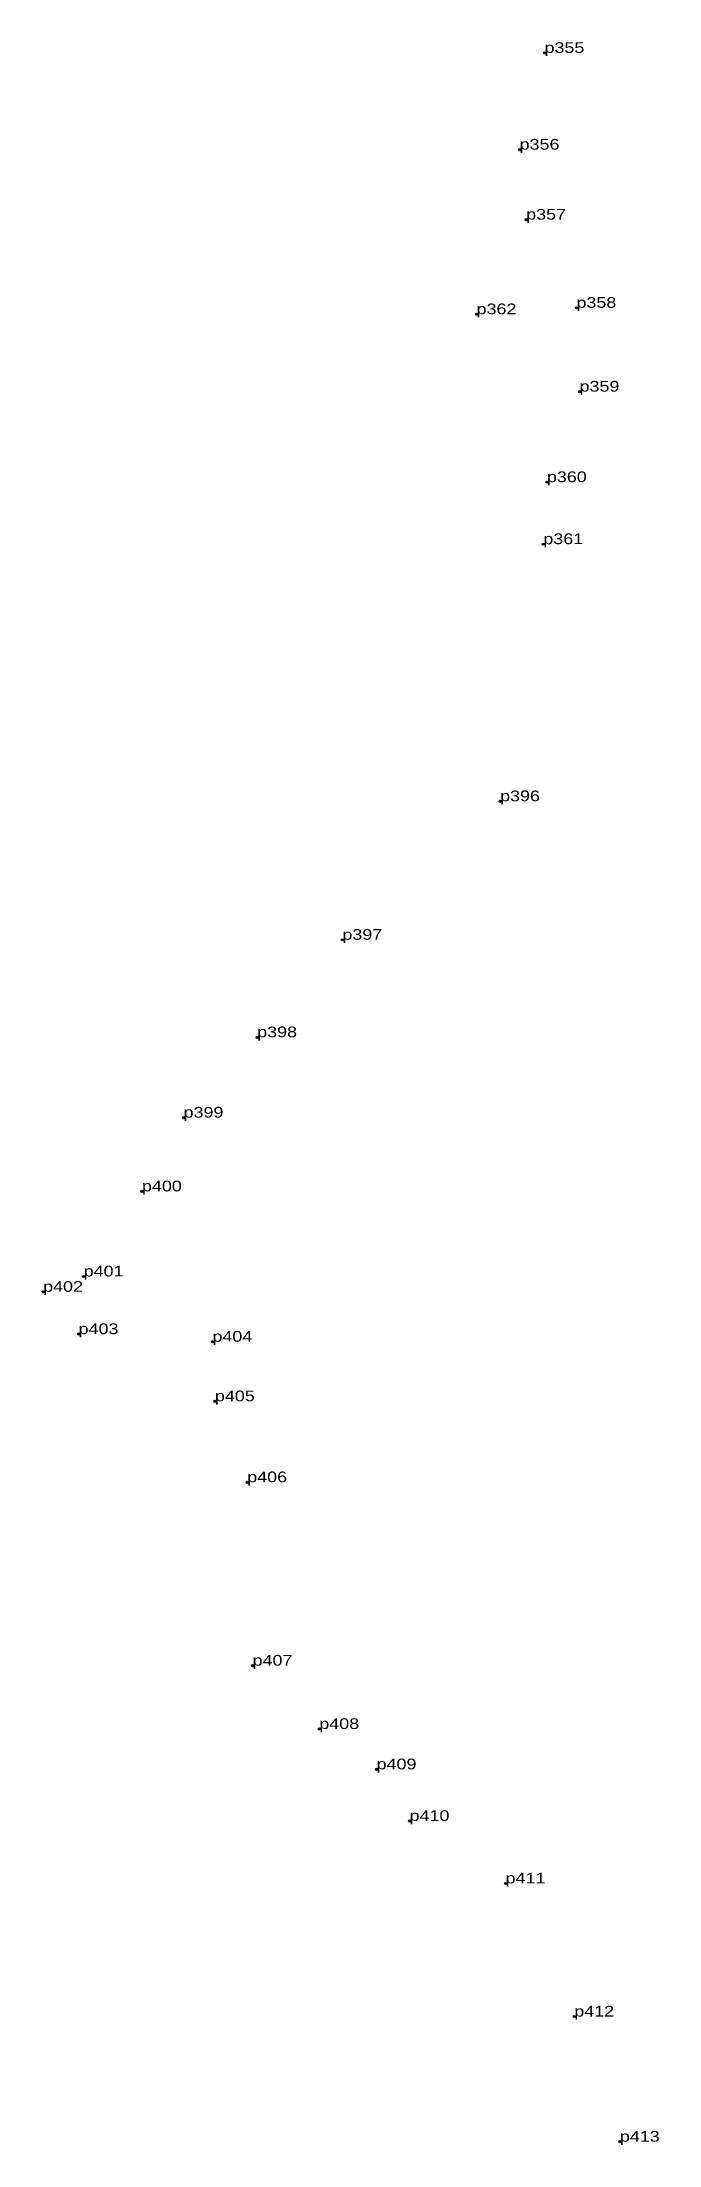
# Model space of a CAD drawing. Header units: metres. Extents: x 543607 to 546308, y 1834524 to 1839461.
# Drawn here: x 543872.5 to 543976.2, y 1838385.6 to 1838739 of the extents above; entities that cross this region are included whole.
import ezdxf

# ---------------------------------------------------------------- set-up
doc = ezdxf.new("R2010")
doc.units = ezdxf.units.M
doc.header["$LTSCALE"] = 0.72
doc.header["$PDMODE"] = 32
doc.header["$PDSIZE"] = 0.36
doc.layers.add('12', color=7, linetype='Continuous')
doc.layers.add('7', color=7, linetype='Continuous')

msp = doc.modelspace()

# ---------------------------------------------------------------- texts
at = {"layer": '12', "width": 1.25}
for s, p in [('p355', (543956.94, 1838737.17)), ('p355', (543956.94, 1838737.17)), ('p356', (543952.76, 1838720.92)), ('p356', (543952.76, 1838720.92)), ('p357', (543953.86, 1838709.15)), ('p357', (543953.86, 1838709.15)), ('p362', (543945.53, 1838693.25)), ('p362', (543945.53, 1838693.25)), ('p358', (543962.31, 1838694.33)), ('p358', (543962.31, 1838694.33)), ('p359', (543962.83, 1838680.25)), ('p359', (543962.83, 1838680.25)), ('p360', (543957.35, 1838665.03)), ('p360', (543957.35, 1838665.03)), ('p361', (543956.75, 1838654.61)), ('p361', (543956.75, 1838654.61)), ('p396', (543949.48, 1838611.4)), ('p396', (543949.48, 1838611.4)), ('p397', (543922.98, 1838588.11)), ('p397', (543922.98, 1838588.11)), ('p398', (543908.66, 1838571.73)), ('p398', (543908.66, 1838571.73)), ('p399', (543896.29, 1838558.23)), ('p399', (543896.29, 1838558.23)), ('p400', (543889.3, 1838545.83)), ('p400', (543889.3, 1838545.83)), ('p401', (543879.5, 1838531.53)), ('p401', (543879.5, 1838531.53)), ('p402', (543872.69, 1838528.95)), ('p402', (543872.69, 1838528.95)), ('p403', (543878.65, 1838521.84)), ('p403', (543878.65, 1838521.84)), ('p404', (543901.14, 1838520.56)), ('p404', (543901.14, 1838520.56)), ('p405', (543901.56, 1838510.55)), ('p405', (543901.56, 1838510.55)), ('p406', (543906.99, 1838496.94)), ('p406', (543906.99, 1838496.94)), ('p407', (543907.89, 1838466.12)), ('p407', (543907.89, 1838466.12)), ('p408', (543919.1, 1838455.47)), ('p408', (543919.1, 1838455.47)), ('p409', (543928.73, 1838448.69)), ('p409', (543928.73, 1838448.69)), ('p410', (543934.27, 1838440.01)), ('p410', (543934.27, 1838440.01)), ('p411', (543950.4, 1838429.52)), ('p411', (543950.4, 1838429.52)), ('p412', (543961.95, 1838407.15)), ('p412', (543961.95, 1838407.15)), ('p413', (543969.61, 1838386.11)), ('p413', (543969.61, 1838386.11))]:
    msp.add_text(s, height=1.8, dxfattribs=at).set_placement(p)

# ---------------------------------------------------------------- linework, layer by layer
at = {"layer": '7'}
for p in [(543956.94, 1838737.17), (543952.76, 1838720.92), (543953.86, 1838709.15), (543953.87, 1838709.15), (543962.31, 1838694.33), (543945.53, 1838693.25), (543962.83, 1838680.25), (543957.35, 1838665.03), (543956.75, 1838654.61), (543949.48, 1838611.41), (543949.48, 1838611.4), (543922.98, 1838588.11), (543908.66, 1838571.73), (543896.29, 1838558.23), (543889.3, 1838545.83), (543879.5, 1838531.53), (543872.69, 1838528.95), (543878.65, 1838521.85), (543878.65, 1838521.84), (543901.14, 1838520.56), (543901.15, 1838520.56), (543901.56, 1838510.55), (543906.99, 1838496.94), (543906.99, 1838496.93), (543907.89, 1838466.12), (543919.1, 1838455.47), (543928.73, 1838448.69), (543934.27, 1838440.01), (543950.4, 1838429.52), (543961.95, 1838407.15), (543969.61, 1838386.11)]:
    msp.add_point(p, dxfattribs=at)

msp.set_redraw_order([(e.dxf.handle, doc.entitydb.next_handle()) for e in msp.query("TEXT MTEXT ATTDEF DIMENSION ARC_DIMENSION")])  # texts and dimensions are drawn at this point

doc.saveas('drawing.dxf')
